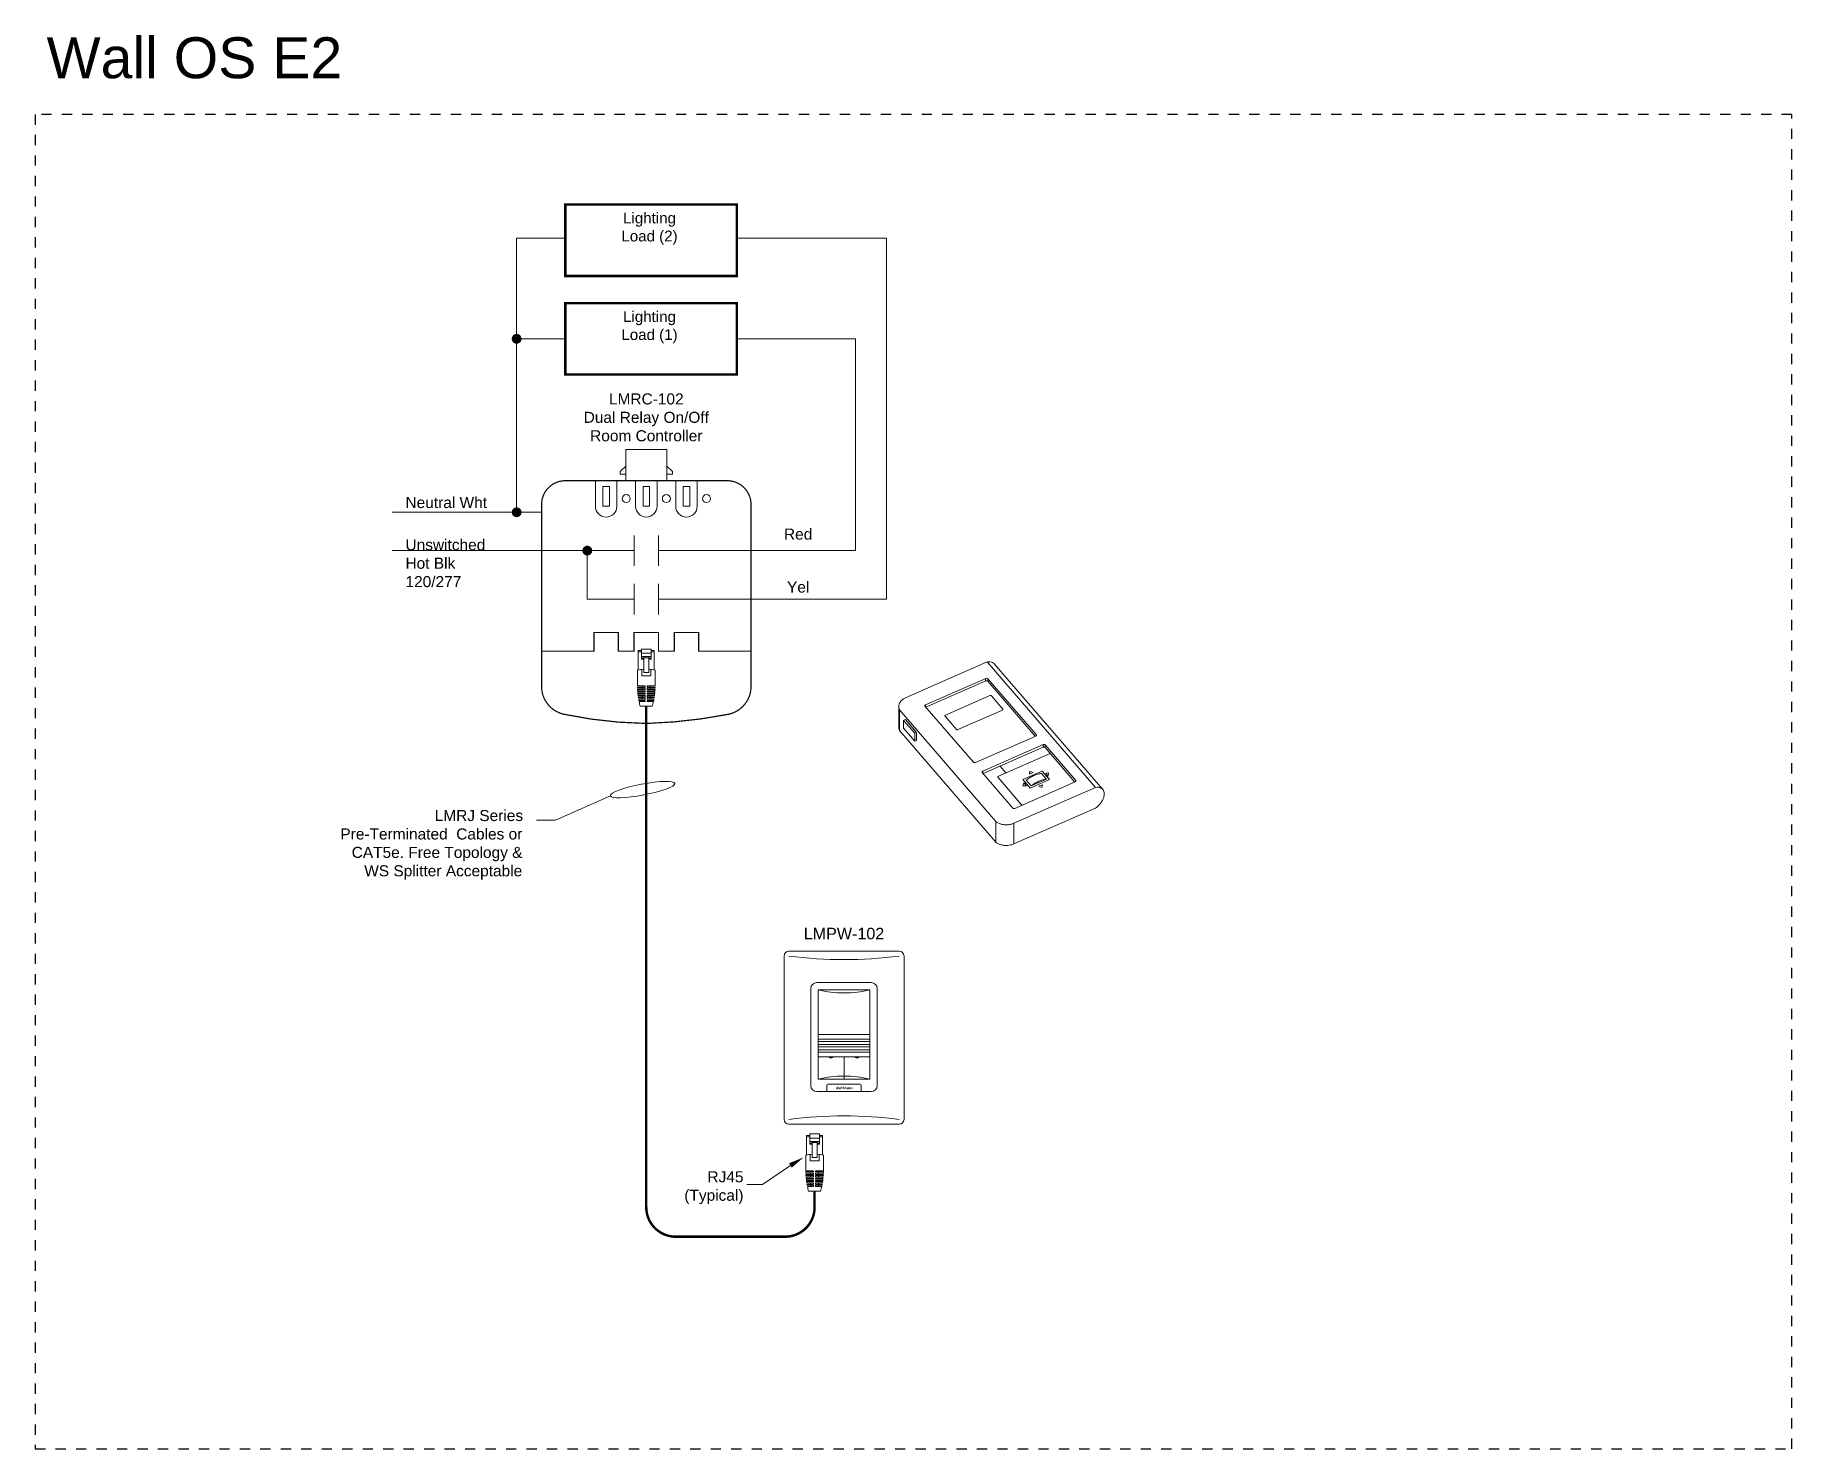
# Model space of a CAD drawing. Header units: inches. Extents: x -60 to 2005, y -577 to 104.
# Drawn here: x 98.63 to 141.53, y -37.15 to -2.62 of the extents above; entities that cross this region are included whole.
import ezdxf

# ---------------------------------------------------------------- set-up
doc = ezdxf.new("R2010")
doc.units = ezdxf.units.IN
doc.header["$MEASUREMENT"] = 0
doc.linetypes.add('Demo', pattern=[0.5, 0.25, -0.25])
doc.linetypes.add('HIDDEN2', pattern=[0.1875, 0.125, -0.0625])
doc.layers.get('0').update_dxf_attribs({"lineweight": 5})
doc.layers.add('PS Borders', color=40, linetype='Demo', lineweight=5, plot=False)
for name, color, linetype, lineweight in [('WS', 3, 'Continuous', 5), ('WS_DETAIL', 7, 'Continuous', 5), ('WS_LineVoltage', 1, 'Continuous', 5)]:
    doc.layers.add(name, color=color, linetype=linetype, lineweight=lineweight)
doc.styles.add('ARIAL', font='arial.ttf')

msp = doc.modelspace()

# ---------------------------------------------------------------- texts
at = {"lineweight": -3, "insert": (98.909, -2.67), "char_height": 1, "attachment_point": 1, "style": 'ARIAL'}
msp.add_mtext_dynamic_manual_height_columns('Wall OS E2', width=21.74617, gutter_width=1, heights=[0], dxfattribs=at)
at = {"linetype": 'HIDDEN2', "char_height": 0.26382, "width": 1.48242, "attachment_point": 2, "style": 'ARIAL'}
for s, insert in [('Lighting Load (2)', (113.632, -6.953)), ('Lighting Load (1)', (113.632, -9.361))]:
    msp.add_mtext(s, dxfattribs=dict(at, insert=insert))
at = {"insert": (113.554, -11.369), "char_height": 0.26989, "width": 5.65768, "attachment_point": 2, "style": 'ARIAL'}
msp.add_mtext('LMRC-102 \\PDual Relay On/Off \\PRoom Controller', dxfattribs=at)
at = {"linetype": 'Continuous', "char_height": 0.27, "attachment_point": 4, "style": 'ARIAL'}
for s, insert, width in [('Neutral Wht', (107.673, -14.037), 4.47708), ('Unswitched\\PHot Blk\\P120/277', (107.673, -15.519), 6.93133), ('Red', (116.916, -14.808), 6.16099), ('Yel', (116.991, -16.101), 6.16099), ('\\pi2.5495;LMRJ Series \\P\\pi0.24607;Pre-Terminated  Cables or \\P\\pi0.52178;CAT5e. Free Topology & \\P\\pi0.82916;WS Splitter Acceptable', (105.837, -22.397), 4.66626)]:
    msp.add_mtext(s, dxfattribs=dict(at, insert=insert, width=width))

# ---------------------------------------------------------------- blocks, each defined once
blk = doc.blocks.new('A$C756910A1')
at = {"layer": 'WS_DETAIL'}
for p, q in [((0.15, 6.6), (0.15, 10.17)), ((0.15, 10.17), (0.73, 10.17)), ((0.73, 9.92), (0.15, 9.92)), ((0.73, 10.43), (0.73, 8.56)), ((0.73, 10.43), (2.51, 10.43)), ((2.51, 9.66), (0.73, 9.66)), ((2.51, 10.43), (2.51, 8.56)), ((3.08, 10.17), (2.51, 10.17)), ((3.08, 9.92), (2.51, 9.92)), ((3.08, 6.6), (3.08, 10.17)), ((0, 6.56), (0, 3.73)), ((2.51, 9.06), (0.73, 9.06)), ((0.73, 8.74), (1.17, 8.74)), ((0.73, 8.56), (1.17, 8.56)), ((0.81, 6.7), (0.81, 5.55)), ((1.17, 6.17), (1.17, 9.06)), ((1.17, 8.85), (2.06, 8.85)), ((2.06, 6.17), (2.06, 9.06)), ((2.06, 8.74), (2.51, 8.74)), ((2.51, 8.56), (2.06, 8.56)), ((2.42, 6.7), (2.42, 5.55)), ((3.23, 6.56), (3.23, 3.73)), ((0, 3.73), (1.43, 3.73)), ((0, 3.51), (1.43, 3.51)), ((0.01, 3.29), (1.43, 3.29)), ((0.81, 5.55), (2.42, 5.55)), ((0.89, 3.73), (0.89, 3.51)), ((0.89, 3.29), (0.89, 3.06)), ((1.17, 6.17), (2.06, 6.17)), ((1.43, 3.51), (1.43, 3.73)), ((1.43, 3.06), (1.43, 3.29)), ((1.8, 3.73), (3.23, 3.73)), ((1.8, 3.51), (1.8, 3.73)), ((1.8, 3.51), (3.23, 3.51)), ((1.8, 3.29), (3.23, 3.29)), ((1.8, 3.06), (1.8, 3.29)), ((2.34, 3.73), (2.34, 3.51)), ((2.34, 3.29), (2.34, 3.06)), ((0.02, 3.06), (1.43, 3.06)), ((0.03, 2.84), (1.43, 2.84)), ((0.05, 2.62), (1.43, 2.62)), ((0.07, 2.4), (1.43, 2.4)), ((0.09, 2.18), (1.43, 2.18)), ((0.12, 1.96), (1.43, 1.96)), ((0.15, 1.74), (1.43, 1.74)), ((0.18, 1.52), (1.43, 1.52)), ((0.22, 1.3), (1.43, 1.3)), ((0.26, 1.08), (1.43, 1.08)), ((0.31, 0.86), (1.43, 0.86)), ((0.89, 2.84), (0.89, 2.62)), ((0.89, 2.4), (0.89, 2.18)), ((0.89, 1.96), (0.89, 1.74)), ((0.89, 1.52), (0.89, 1.3)), ((0.89, 1.08), (0.89, 0.86)), ((1.43, 2.62), (1.43, 2.84)), ((1.43, 2.18), (1.43, 2.4)), ((1.43, 1.74), (1.43, 1.96)), ((1.43, 1.3), (1.43, 1.52)), ((1.43, 0.86), (1.43, 1.08)), ((1.8, 3.06), (3.22, 3.06)), ((1.8, 2.84), (3.2, 2.84)), ((1.8, 2.62), (1.8, 2.84)), ((1.8, 2.62), (3.19, 2.62)), ((1.8, 2.4), (3.17, 2.4)), ((1.8, 2.18), (1.8, 2.4)), ((1.8, 2.18), (3.14, 2.18)), ((1.8, 1.96), (3.12, 1.96)), ((1.8, 1.74), (1.8, 1.96)), ((1.8, 1.74), (3.09, 1.74)), ((1.8, 1.52), (3.05, 1.52)), ((1.8, 1.3), (1.8, 1.52)), ((1.8, 1.3), (3.01, 1.3)), ((1.8, 1.08), (2.97, 1.08)), ((1.8, 0.86), (1.8, 1.08)), ((1.8, 0.86), (2.92, 0.86)), ((2.34, 2.84), (2.34, 2.62)), ((2.34, 2.4), (2.34, 2.18)), ((2.34, 1.96), (2.34, 1.74)), ((2.34, 1.52), (2.34, 1.3)), ((2.34, 1.08), (2.34, 0.86)), ((2.69, 0), (0.52, 0))]:
    blk.add_line(p, q, dxfattribs=at)
for centre, radius, start, end in [((1.62, -0.58), 7.33, 93.502, 102.7411), ((1.62, -0.58), 7.33, 77.2589, 86.498), ((13.49, 3.73), 13.49, 180.937, 181.8742), ((-10.25, 3.73), 13.49, 358.1258, 359.063), ((13.49, 3.73), 13.49, 182.8119, 183.7504), ((13.49, 3.73), 13.49, 184.6899, 185.6307), ((13.49, 3.73), 13.49, 186.573, 187.5171), ((13.49, 3.73), 13.49, 188.4632, 189.4117), ((13.49, 3.73), 13.49, 190.3627, 191.3167), ((13.49, 3.73), 13.49, 192.2739, 196.0379), ((-10.25, 3.73), 13.49, 343.9621, 347.7261), ((-10.25, 3.73), 13.49, 348.6833, 349.6373), ((-10.25, 3.73), 13.49, 350.5883, 351.5368), ((-10.25, 3.73), 13.49, 352.4829, 353.427), ((-10.25, 3.73), 13.49, 354.3693, 355.3101), ((-10.25, 3.73), 13.49, 356.2496, 357.1881)]:
    blk.add_arc(centre, radius, start, end, dxfattribs=at)
blk = doc.blocks.new('RJ45')
at = {"layer": 'WS_DETAIL', "xscale": 1.117448685388325, "yscale": 1.117448685388325, "zscale": 1.117448685388325}
blk.add_blockref('A$C756910A1', (59.47, 150.68), dxfattribs=at)
blk = doc.blocks.new('A$C28216DC1')
at = {"layer": 'WS_DETAIL'}
blk.add_lwpolyline([(22.84, 8.11), (17.13, 4.27), (13.98, 4.27)], dxfattribs=at)
blk.add_solid([(23.11, 7.67), (22.56, 8.56), (25.52, 9.76)], dxfattribs=at)
at = {"layer": 'WS_DETAIL', "linetype": 'Continuous', "insert": (13.29, 3.59), "char_height": 2.25, "width": 37.309, "attachment_point": 6, "style": 'ARIAL'}
blk.add_mtext('\\pi29.81;RJ45\\P\\pi22.42;(Typical)', dxfattribs=at)
blk = doc.blocks.new('LMCT-100_i')
at = {"extrusion": (0, 0.700492, 0.71366)}
for p, q in [((-24.44, 12.57), (-4.49, 21.34)), ((-19.6, 10.84), (-4.88, 17.31)), ((-4.89, 17.31), (-4.89, 16.68)), ((21.96, -9.31), (-4.49, 21.34)), ((-4.39, 17.23), (7.47, 3.58)), ((-4.39, 17.22), (-4.39, 16.6)), ((-2.72, 20.82), (23.73, -9.83)), ((-4.88, 16.69), (-19.52, 10.26)), ((-14.71, 8.31), (-3.84, 13.09)), ((7.2, 3.17), (-4.39, 16.6)), ((-3.47, 13.03), (-0.73, 9.81)), ((-26.13, 10.41), (-26.13, 5.37)), ((-25.93, 9.59), (-25.93, 4.54)), ((-25.92, 9.59), (-2.4, -17.69)), ((-7.85, -3.15), (-19.72, 10.49)), ((-19.6, 10.84), (-19.6, 10.35)), ((-0.8, 9.56), (-11.67, 4.79)), ((-24.48, 7.23), (-24.92, 7.04)), ((-24.92, 7.04), (-22.2, 3.89)), ((-24.92, 7.04), (-24.92, 5.11)), ((-22.2, 1.96), (-24.92, 5.11)), ((-12.03, 4.85), (-14.8, 8.05)), ((-22.2, 3.89), (-21.76, 4.08)), ((-22.2, 1.96), (-22.2, 3.89)), ((-21.76, 2.15), (-22.2, 1.96)), ((-21.76, 2.15), (-21.76, 4.08)), ((7.36, 3.23), (-7.36, -3.23)), ((-5.6, -5.33), (9.12, 1.14)), ((9.12, 0.51), (-5.52, -5.91)), ((7.47, 3.58), (7.47, 3.31)), ((9.12, 1.14), (9.12, 0.51)), ((9.61, 1.05), (17.1, -7.63)), ((9.61, 1.05), (9.61, 0.43)), ((16.9, -8.02), (9.61, 0.43)), ((-1.72, -6.58), (10.88, -1.04)), ((0.07, -5.79), (-1.38, -4.1)), ((1.77, -14.36), (-5.72, -5.68)), ((-5.6, -5.33), (-5.6, -5.82)), ((3.96, -13.7), (-1.84, -6.93)), ((16.98, -7.98), (2.27, -14.44)), ((4.2, -7.4), (8.9, -5.34)), ((6, -9.49), (4.2, -7.4)), ((5.05, -8.96), (4.42, -8.23)), ((6.24, -8.97), (5.04, -7.57)), ((6, -9.49), (10.7, -7.42)), ((6.24, -8.97), (9.96, -7.33)), ((8.76, -5.94), (9.96, -7.33)), ((10.7, -7.42), (8.9, -5.34)), ((17.1, -7.63), (17.1, -7.9)), ((21.96, -9.31), (2, -18.08)), ((2, -23.12), (21.96, -14.36)), ((-2.4, -22.73), (-2.4, -17.69)), ((2, -18.08), (2, -23.12))]:
    blk.add_line(p, q, dxfattribs=at)
for p, q in [((4.42, -8.23), (4.2, -8.91)), ((5.83, -6.07), (5.93, -5.37)), ((6.71, -5.7), (5.93, -5.37)), ((9.78, -5.85), (10.48, -5.73)), ((10.4, -6.57), (10.48, -5.73)), ((5.05, -8.96), (4.2, -8.91)), ((8.87, -9.36), (8.09, -9.03)), ((8.87, -9.36), (8.97, -8.66))]:
    blk.add_line(p, q)
at = {"extrusion": (-0.310472, -0.62793, 0.71366)}
for p, q in [((6.71, -5.7), (5.83, -6.07)), ((8.97, -8.66), (8.09, -9.03))]:
    blk.add_line(p, q, dxfattribs=at)
at = {"extrusion": (-0.692921, 0.102711, 0.71366)}
blk.add_line((10.4, -6.57), (9.78, -5.85), dxfattribs=at)
for centre in [(-4.71, 16.87), (-4.71, 16.25)]:
    blk.add_arc(centre, 0.477, 48.6015, 112.129)
for points, knots in [([(-4.49, 21.34), (-4.24, 21.37), (-3.76, 21.38), (-3.16, 21.21), (-2.85, 20.98), (-2.72, 20.83), (-2.72, 20.82)], [0, 0, 0, 0, 0.1, 0.2, 0.3, 0.3044799, 0.3044799, 0.3044799, 0.3044799]), ([(-25.93, 4.54), (-26.02, 4.72), (-26.11, 5), (-26.13, 5.28), (-26.13, 5.37)], [0, 0, 0, 0, 0.1666667, 0.2459578, 0.2459578, 0.2459578, 0.2459578])]:
    blk.add_open_spline(points, degree=3, knots=knots)
for points in [[(-3.84, 13.09), (-3.82, 13.1), (-3.78, 13.11), (-3.71, 13.12), (-3.64, 13.11), (-3.57, 13.1), (-3.52, 13.07), (-3.49, 13.04), (-3.47, 13.03)], [(-24.44, 12.57), (-24.67, 12.47), (-25.09, 12.23), (-25.6, 11.79), (-25.95, 11.27), (-26.13, 10.71), (-26.14, 10.14), (-26.02, 9.77), (-25.93, 9.59)], [(-19.72, 10.49), (-19.73, 10.51), (-19.76, 10.55), (-19.77, 10.62), (-19.77, 10.69), (-19.73, 10.75), (-19.68, 10.8), (-19.63, 10.83), (-19.6, 10.84)], [(-0.73, 9.81), (-0.72, 9.8), (-0.7, 9.77), (-0.69, 9.72), (-0.69, 9.67), (-0.72, 9.62), (-0.76, 9.58), (-0.8, 9.56), (-0.82, 9.55)], [(-14.8, 8.05), (-14.81, 8.07), (-14.83, 8.1), (-14.84, 8.15), (-14.83, 8.2), (-14.81, 8.24), (-14.77, 8.28), (-14.73, 8.3), (-14.71, 8.31)], [(-11.67, 4.79), (-11.69, 4.78), (-11.73, 4.76), (-11.8, 4.75), (-11.87, 4.76), (-11.93, 4.78), (-11.99, 4.81), (-12.02, 4.83), (-12.03, 4.85)], [(7.47, 3.58), (7.49, 3.56), (7.51, 3.52), (7.53, 3.46), (7.52, 3.39), (7.48, 3.32), (7.43, 3.27), (7.38, 3.24), (7.35, 3.23)], [(9.12, 1.14), (9.14, 1.15), (9.2, 1.17), (9.3, 1.18), (9.39, 1.17), (9.48, 1.15), (9.56, 1.11), (9.6, 1.07), (9.61, 1.05)], [(9.61, 0.43), (9.6, 0.45), (9.56, 0.48), (9.48, 0.52), (9.39, 0.55), (9.3, 0.56), (9.2, 0.54), (9.14, 0.53), (9.12, 0.51)], [(-7.36, -3.23), (-7.38, -3.24), (-7.44, -3.26), (-7.54, -3.27), (-7.63, -3.27), (-7.72, -3.24), (-7.8, -3.2), (-7.84, -3.17), (-7.85, -3.15)], [(-5.72, -5.68), (-5.73, -5.66), (-5.76, -5.62), (-5.77, -5.56), (-5.76, -5.49), (-5.73, -5.42), (-5.67, -5.37), (-5.62, -5.34), (-5.6, -5.33)], [(-1.84, -6.93), (-1.85, -6.91), (-1.88, -6.87), (-1.89, -6.8), (-1.88, -6.74), (-1.85, -6.67), (-1.8, -6.62), (-1.75, -6.59), (-1.72, -6.58)], [(5.04, -7.57), (5.33, -7.34), (5.94, -6.91), (6.9, -6.4), (7.85, -6.06), (8.47, -5.96), (8.76, -5.94)], [(9.96, -7.33), (9.67, -7.35), (9.06, -7.46), (8.1, -7.8), (7.14, -8.3), (6.53, -8.73), (6.24, -8.97)], [(17.1, -7.63), (17.12, -7.65), (17.14, -7.69), (17.16, -7.75), (17.15, -7.82), (17.11, -7.88), (17.06, -7.94), (17.01, -7.97), (16.98, -7.98)], [(21.96, -14.36), (22.21, -14.17), (22.68, -13.76), (23.28, -13.06), (23.74, -12.32), (24.02, -11.58), (24.12, -10.88), (24.02, -10.27), (23.74, -9.78), (23.28, -9.44), (22.68, -9.27), (22.21, -9.28), (21.96, -9.31)], [(2.27, -14.44), (2.24, -14.46), (2.18, -14.48), (2.09, -14.49), (1.99, -14.48), (1.9, -14.45), (1.83, -14.42), (1.79, -14.38), (1.77, -14.36)], [(-2.4, -17.69), (-2.22, -17.83), (-1.8, -18.07), (-1.08, -18.32), (-0.3, -18.46), (0.5, -18.47), (1.29, -18.34), (1.78, -18.18), (2, -18.08)], [(2, -23.12), (1.78, -23.22), (1.29, -23.39), (0.5, -23.51), (-0.3, -23.5), (-1.08, -23.37), (-1.8, -23.11), (-2.22, -22.87), (-2.4, -22.73)]]:
    blk.add_open_spline(points, degree=3)
at = {"layer": 'WS_DETAIL', "extrusion": (0, 0.700492, 0.71366)}
blk.add_line((-25.93, 4.54), (-2.4, -22.73), dxfattribs=at)
at = {"layer": 'WS_DETAIL'}
blk.add_line((-24.48, 7.23), (-21.76, 4.08), dxfattribs=at)
blk = doc.blocks.new('WallPlate1Gang')
for p, q in [((-11.72, 0.96), (-11.72, 32.87)), ((-10.76, 33.83), (10.76, 33.83)), ((11.72, 32.87), (11.72, 0.96)), ((-5.31, 27.69), (5.31, 27.69)), ((-6.49, 26.51), (-6.49, 7.57)), ((6.49, 26.51), (6.49, 7.57)), ((5.31, 6.39), (-5.31, 6.39)), ((-10.76, 0), (10.76, 0))]:
    blk.add_line(p, q)
for centre, radius, start, end in [((-10.76, 32.87), 0.96, 90, 180), ((0, 117.5), 85.31, 262.7571, 277.2429), ((10.76, 32.87), 0.96, 0, 90), ((-5.31, 26.51), 1.18, 90, 180), ((5.31, 26.51), 1.18, 0, 90), ((-5.31, 7.57), 1.18, 180, 270), ((5.31, 7.57), 1.18, 270, 0), ((-10.76, 0.96), 0.96, 180, 270), ((0, -83.67), 85.31, 82.7571, 97.2429), ((10.76, 0.96), 0.96, 270, 0)]:
    blk.add_arc(centre, radius, start, end)
blk = doc.blocks.new('*U137')
blk.add_blockref('WallPlate1Gang', (0, -0.01))
blk = doc.blocks.new('*U255')
h = blk.add_hatch(color=256)
edge = h.paths.add_edge_path()
edge.add_spline(control_points=[(-1.17, 0.72), (-1.17, 0.67), (-1.18, 0.61), (-1.19, 0.54), (-1.19, 0.54), (-1.19, 0.54), (-1.19, 0.54), (-1.18, 0.56), (-1.18, 0.57), (-1.18, 0.58), (-1.16, 0.62), (-1.15, 0.66), (-1.14, 0.7), (-1.14, 0.7), (-1.05, 0.97), (-1.05, 0.97), (-1.05, 0.97), (-0.95, 0.97), (-0.95, 0.97), (-0.95, 0.97), (-1.14, 0.48), (-1.14, 0.48), (-1.14, 0.48), (-1.25, 0.48), (-1.25, 0.48), (-1.25, 0.48), (-1.25, 0.67), (-1.25, 0.67), (-1.25, 0.72), (-1.24, 0.78), (-1.23, 0.83), (-1.23, 0.83), (-1.24, 0.83), (-1.24, 0.83), (-1.25, 0.78), (-1.27, 0.72), (-1.29, 0.67), (-1.29, 0.67), (-1.36, 0.48), (-1.36, 0.48), (-1.36, 0.48), (-1.47, 0.48), (-1.47, 0.48), (-1.47, 0.48), (-1.46, 0.97), (-1.46, 0.97), (-1.46, 0.97), (-1.36, 0.97), (-1.36, 0.97), (-1.36, 0.97), (-1.38, 0.7), (-1.38, 0.7), (-1.38, 0.66), (-1.39, 0.62), (-1.39, 0.58), (-1.39, 0.57), (-1.39, 0.56), (-1.4, 0.54), (-1.4, 0.54), (-1.4, 0.54), (-1.4, 0.54), (-1.38, 0.61), (-1.36, 0.67), (-1.34, 0.72), (-1.34, 0.72), (-1.24, 0.97), (-1.24, 0.97), (-1.24, 0.97), (-1.17, 0.97), (-1.17, 0.97), (-1.17, 0.97), (-1.17, 0.72), (-1.17, 0.72)], knot_values=[0, 0, 0, 0, 1, 1, 1, 2, 2, 2, 3, 3, 3, 4, 4, 4, 5, 5, 5, 6, 6, 6, 7, 7, 7, 8, 8, 8, 9, 9, 9, 10, 10, 10, 11, 11, 11, 12, 12, 12, 13, 13, 13, 14, 14, 14, 15, 15, 15, 16, 16, 16, 17, 17, 17, 18, 18, 18, 19, 19, 19, 20, 20, 20, 21, 21, 21, 22, 22, 22, 23, 23, 23, 24, 24, 24, 24], degree=3, periodic=0)
h = blk.add_hatch(color=256)
edge = h.paths.add_edge_path()
edge.add_spline(control_points=[(-0.77, 0.48), (-0.77, 0.5), (-0.77, 0.52), (-0.76, 0.53), (-0.76, 0.53), (-0.72, 0.75), (-0.72, 0.75), (-0.71, 0.8), (-0.7, 0.85), (-0.82, 0.85), (-0.92, 0.85), (-0.95, 0.81), (-0.97, 0.74), (-0.97, 0.74), (-0.89, 0.74), (-0.89, 0.74), (-0.88, 0.77), (-0.87, 0.79), (-0.83, 0.79), (-0.81, 0.79), (-0.8, 0.79), (-0.8, 0.77), (-0.8, 0.74), (-0.81, 0.73), (-0.85, 0.71), (-0.92, 0.68), (-0.99, 0.67), (-1, 0.58), (-1.02, 0.51), (-1, 0.47), (-0.93, 0.47), (-0.9, 0.47), (-0.87, 0.49), (-0.85, 0.52), (-0.85, 0.52), (-0.84, 0.52), (-0.84, 0.52), (-0.85, 0.51), (-0.85, 0.49), (-0.85, 0.48), (-0.85, 0.48), (-0.77, 0.48), (-0.77, 0.48)], knot_values=[0, 0, 0, 0, 1, 1, 1, 2, 2, 2, 3, 3, 3, 4, 4, 4, 5, 5, 5, 6, 6, 6, 7, 7, 7, 8, 8, 8, 9, 9, 9, 10, 10, 10, 11, 11, 11, 12, 12, 12, 13, 13, 13, 14, 14, 14, 14], degree=3, periodic=0)
edge = h.paths.add_edge_path()
edge.add_spline(control_points=[(-0.83, 0.63), (-0.84, 0.6), (-0.84, 0.54), (-0.89, 0.54), (-0.92, 0.54), (-0.93, 0.56), (-0.92, 0.58), (-0.92, 0.6), (-0.91, 0.62), (-0.9, 0.63), (-0.87, 0.65), (-0.84, 0.66), (-0.82, 0.67), (-0.82, 0.67), (-0.83, 0.63), (-0.83, 0.63)], knot_values=[0, 0, 0, 0, 1, 1, 1, 2, 2, 2, 3, 3, 3, 4, 4, 4, 5, 5, 5, 5], degree=3, periodic=0)
h = blk.add_hatch(color=256)
edge = h.paths.add_edge_path()
edge.add_spline(control_points=[(-0.57, 0.48), (-0.62, 0.48), (-0.69, 0.47), (-0.68, 0.54), (-0.68, 0.54), (-0.63, 0.78), (-0.63, 0.78), (-0.63, 0.78), (-0.66, 0.78), (-0.66, 0.78), (-0.66, 0.78), (-0.65, 0.85), (-0.65, 0.85), (-0.65, 0.85), (-0.61, 0.85), (-0.61, 0.85), (-0.61, 0.85), (-0.59, 0.94), (-0.59, 0.94), (-0.59, 0.94), (-0.51, 0.94), (-0.51, 0.94), (-0.51, 0.94), (-0.53, 0.85), (-0.53, 0.85), (-0.53, 0.85), (-0.5, 0.85), (-0.5, 0.85), (-0.5, 0.85), (-0.51, 0.78), (-0.51, 0.78), (-0.51, 0.78), (-0.54, 0.78), (-0.54, 0.78), (-0.54, 0.78), (-0.59, 0.56), (-0.59, 0.56), (-0.59, 0.54), (-0.57, 0.55), (-0.56, 0.55), (-0.56, 0.55), (-0.57, 0.48), (-0.57, 0.48)], knot_values=[0, 0, 0, 0, 1, 1, 1, 2, 2, 2, 3, 3, 3, 4, 4, 4, 5, 5, 5, 6, 6, 6, 7, 7, 7, 8, 8, 8, 9, 9, 9, 10, 10, 10, 11, 11, 11, 12, 12, 12, 13, 13, 13, 14, 14, 14, 14], degree=3, periodic=0)
h = blk.add_hatch(color=256)
edge = h.paths.add_edge_path()
edge.add_spline(control_points=[(-0.4, 0.48), (-0.45, 0.48), (-0.52, 0.47), (-0.5, 0.54), (-0.5, 0.54), (-0.45, 0.78), (-0.45, 0.78), (-0.45, 0.78), (-0.49, 0.78), (-0.49, 0.78), (-0.49, 0.78), (-0.47, 0.85), (-0.47, 0.85), (-0.47, 0.85), (-0.44, 0.85), (-0.44, 0.85), (-0.44, 0.85), (-0.42, 0.94), (-0.42, 0.94), (-0.42, 0.94), (-0.33, 0.94), (-0.33, 0.94), (-0.33, 0.94), (-0.36, 0.85), (-0.36, 0.85), (-0.36, 0.85), (-0.32, 0.85), (-0.32, 0.85), (-0.32, 0.85), (-0.33, 0.78), (-0.33, 0.78), (-0.33, 0.78), (-0.37, 0.78), (-0.37, 0.78), (-0.37, 0.78), (-0.42, 0.56), (-0.42, 0.56), (-0.42, 0.54), (-0.39, 0.55), (-0.38, 0.55), (-0.38, 0.55), (-0.4, 0.48), (-0.4, 0.48)], knot_values=[0, 0, 0, 0, 1, 1, 1, 2, 2, 2, 3, 3, 3, 4, 4, 4, 5, 5, 5, 6, 6, 6, 7, 7, 7, 8, 8, 8, 9, 9, 9, 10, 10, 10, 11, 11, 11, 12, 12, 12, 13, 13, 13, 14, 14, 14, 14], degree=3, periodic=0)
h = blk.add_hatch(color=256)
edge = h.paths.add_edge_path()
edge.add_spline(control_points=[(0, 0.82), (0.01, 0.86), (0.02, 0.9), (-0.03, 0.9), (-0.06, 0.9), (-0.08, 0.89), (-0.09, 0.86), (-0.1, 0.82), (-0.08, 0.81), (-0.05, 0.79), (-0.03, 0.77), (0.02, 0.74), (0.04, 0.71), (0.06, 0.68), (0.07, 0.65), (0.06, 0.61), (0.04, 0.52), (-0.03, 0.47), (-0.12, 0.47), (-0.23, 0.47), (-0.25, 0.53), (-0.23, 0.62), (-0.23, 0.62), (-0.23, 0.65), (-0.23, 0.65), (-0.23, 0.65), (-0.14, 0.65), (-0.14, 0.65), (-0.14, 0.65), (-0.14, 0.63), (-0.14, 0.63), (-0.16, 0.58), (-0.15, 0.54), (-0.1, 0.54), (-0.07, 0.54), (-0.04, 0.56), (-0.04, 0.6), (-0.03, 0.63), (-0.04, 0.65), (-0.06, 0.66), (-0.1, 0.7), (-0.15, 0.73), (-0.18, 0.78), (-0.19, 0.8), (-0.19, 0.82), (-0.18, 0.85), (-0.17, 0.93), (-0.11, 0.98), (-0.02, 0.98), (0.13, 0.98), (0.1, 0.87), (0.09, 0.82), (0.09, 0.82), (0, 0.82), (0, 0.82)], knot_values=[0, 0, 0, 0, 1, 1, 1, 2, 2, 2, 3, 3, 3, 4, 4, 4, 5, 5, 5, 6, 6, 6, 7, 7, 7, 8, 8, 8, 9, 9, 9, 10, 10, 10, 11, 11, 11, 12, 12, 12, 13, 13, 13, 14, 14, 14, 15, 15, 15, 16, 16, 16, 17, 17, 17, 18, 18, 18, 18], degree=3, periodic=0)
h = blk.add_hatch(color=256)
edge = h.paths.add_edge_path(flags=16)
edge.add_spline(control_points=[(0.22, 0.48), (0.17, 0.48), (0.1, 0.47), (0.11, 0.54), (0.11, 0.54), (0.17, 0.78), (0.17, 0.78), (0.17, 0.78), (0.13, 0.78), (0.13, 0.78), (0.13, 0.78), (0.14, 0.85), (0.14, 0.85), (0.14, 0.85), (0.18, 0.85), (0.18, 0.85), (0.18, 0.85), (0.2, 0.94), (0.2, 0.94), (0.2, 0.94), (0.28, 0.94), (0.28, 0.94), (0.28, 0.94), (0.26, 0.85), (0.26, 0.85), (0.26, 0.85), (0.3, 0.85), (0.3, 0.85), (0.3, 0.85), (0.28, 0.78), (0.28, 0.78), (0.28, 0.78), (0.25, 0.78), (0.25, 0.78), (0.25, 0.78), (0.2, 0.56), (0.2, 0.56), (0.2, 0.54), (0.22, 0.55), (0.23, 0.55), (0.23, 0.55), (0.22, 0.48), (0.22, 0.48)], knot_values=[0, 0, 0, 0, 1, 1, 1, 2, 2, 2, 3, 3, 3, 4, 4, 4, 5, 5, 5, 6, 6, 6, 7, 7, 7, 8, 8, 8, 9, 9, 9, 10, 10, 10, 11, 11, 11, 12, 12, 12, 13, 13, 13, 14, 14, 14, 14], degree=3, periodic=0)
h = blk.add_hatch(color=256)
edge = h.paths.add_edge_path(flags=16)
edge.add_spline(control_points=[(0.39, 0.47), (0.5, 0.47), (0.53, 0.53), (0.56, 0.65), (0.58, 0.78), (0.6, 0.85), (0.47, 0.85), (0.35, 0.85), (0.33, 0.78), (0.3, 0.65), (0.28, 0.53), (0.28, 0.47), (0.39, 0.47)], knot_values=[0, 0, 0, 0, 1, 1, 1, 2, 2, 2, 3, 3, 3, 4, 4, 4, 4], degree=3, periodic=0)
edge = h.paths.add_edge_path(flags=16)
edge.add_spline(control_points=[(0.4, 0.72), (0.41, 0.76), (0.42, 0.79), (0.46, 0.79), (0.5, 0.79), (0.49, 0.76), (0.49, 0.72), (0.49, 0.72), (0.46, 0.6), (0.46, 0.6), (0.45, 0.56), (0.44, 0.54), (0.41, 0.54), (0.37, 0.54), (0.37, 0.56), (0.38, 0.6), (0.38, 0.6), (0.4, 0.72), (0.4, 0.72)], knot_values=[0, 0, 0, 0, 1, 1, 1, 2, 2, 2, 3, 3, 3, 4, 4, 4, 5, 5, 5, 6, 6, 6, 6], degree=3, periodic=0)
h = blk.add_hatch(color=256)
edge = h.paths.add_edge_path(flags=16)
edge.add_spline(control_points=[(0.75, 0.85), (0.75, 0.85), (0.66, 0.85), (0.66, 0.85), (0.66, 0.85), (0.56, 0.36), (0.56, 0.36), (0.56, 0.36), (0.64, 0.36), (0.64, 0.36), (0.64, 0.36), (0.67, 0.52), (0.67, 0.52), (0.67, 0.52), (0.68, 0.52), (0.68, 0.52), (0.69, 0.48), (0.71, 0.48), (0.74, 0.47), (0.81, 0.47), (0.84, 0.54), (0.85, 0.59), (0.85, 0.59), (0.88, 0.73), (0.88, 0.73), (0.9, 0.82), (0.88, 0.85), (0.82, 0.85), (0.79, 0.86), (0.76, 0.84), (0.74, 0.81), (0.74, 0.81), (0.74, 0.81), (0.74, 0.81), (0.74, 0.81), (0.75, 0.85), (0.75, 0.85)], knot_values=[0, 0, 0, 0, 1, 1, 1, 2, 2, 2, 3, 3, 3, 4, 4, 4, 5, 5, 5, 6, 6, 6, 7, 7, 7, 8, 8, 8, 9, 9, 9, 10, 10, 10, 11, 11, 11, 12, 12, 12, 12], degree=3, periodic=0)
edge = h.paths.add_edge_path(flags=16)
edge.add_spline(control_points=[(0.72, 0.71), (0.72, 0.74), (0.74, 0.79), (0.78, 0.79), (0.81, 0.79), (0.8, 0.76), (0.8, 0.72), (0.8, 0.72), (0.77, 0.6), (0.77, 0.6), (0.76, 0.57), (0.75, 0.54), (0.72, 0.54), (0.7, 0.54), (0.69, 0.56), (0.7, 0.6), (0.7, 0.6), (0.72, 0.71), (0.72, 0.71)], knot_values=[0, 0, 0, 0, 1, 1, 1, 2, 2, 2, 3, 3, 3, 4, 4, 4, 5, 5, 5, 6, 6, 6, 6], degree=3, periodic=0)
h = blk.add_hatch(color=256)
edge = h.paths.add_edge_path(flags=16)
edge.add_spline(control_points=[(1.06, 0.85), (1.06, 0.85), (0.98, 0.85), (0.98, 0.85), (0.98, 0.85), (0.88, 0.36), (0.88, 0.36), (0.88, 0.36), (0.96, 0.36), (0.96, 0.36), (0.96, 0.36), (0.99, 0.52), (0.99, 0.52), (0.99, 0.52), (0.99, 0.52), (0.99, 0.52), (1.01, 0.48), (1.03, 0.48), (1.06, 0.47), (1.13, 0.47), (1.16, 0.54), (1.17, 0.59), (1.17, 0.59), (1.2, 0.73), (1.2, 0.73), (1.22, 0.82), (1.19, 0.85), (1.14, 0.85), (1.11, 0.86), (1.08, 0.84), (1.06, 0.81), (1.06, 0.81), (1.06, 0.81), (1.06, 0.81), (1.06, 0.81), (1.06, 0.85), (1.06, 0.85)], knot_values=[0, 0, 0, 0, 1, 1, 1, 2, 2, 2, 3, 3, 3, 4, 4, 4, 5, 5, 5, 6, 6, 6, 7, 7, 7, 8, 8, 8, 9, 9, 9, 10, 10, 10, 11, 11, 11, 12, 12, 12, 12], degree=3, periodic=0)
edge = h.paths.add_edge_path(flags=16)
edge.add_spline(control_points=[(1.04, 0.71), (1.04, 0.74), (1.05, 0.79), (1.09, 0.79), (1.13, 0.79), (1.12, 0.76), (1.12, 0.72), (1.12, 0.72), (1.09, 0.6), (1.09, 0.6), (1.08, 0.57), (1.07, 0.54), (1.04, 0.54), (1.01, 0.54), (1, 0.56), (1.01, 0.6), (1.01, 0.6), (1.04, 0.71), (1.04, 0.71)], knot_values=[0, 0, 0, 0, 1, 1, 1, 2, 2, 2, 3, 3, 3, 4, 4, 4, 5, 5, 5, 6, 6, 6, 6], degree=3, periodic=0)
h = blk.add_hatch(color=256)
edge = h.paths.add_edge_path(flags=16)
edge.add_spline(control_points=[(1.25, 0.63), (1.22, 0.52), (1.25, 0.47), (1.35, 0.47), (1.43, 0.47), (1.48, 0.53), (1.49, 0.61), (1.49, 0.61), (1.41, 0.61), (1.41, 0.61), (1.4, 0.56), (1.39, 0.54), (1.36, 0.54), (1.33, 0.54), (1.31, 0.55), (1.32, 0.59), (1.32, 0.59), (1.34, 0.65), (1.34, 0.65), (1.34, 0.65), (1.5, 0.65), (1.5, 0.65), (1.5, 0.65), (1.51, 0.7), (1.51, 0.7), (1.53, 0.79), (1.53, 0.85), (1.42, 0.85), (1.34, 0.85), (1.28, 0.81), (1.27, 0.72), (1.27, 0.72), (1.25, 0.63), (1.25, 0.63)], knot_values=[0, 0, 0, 0, 1, 1, 1, 2, 2, 2, 3, 3, 3, 4, 4, 4, 5, 5, 5, 6, 6, 6, 7, 7, 7, 8, 8, 8, 9, 9, 9, 10, 10, 10, 11, 11, 11, 11], degree=3, periodic=0)
edge = h.paths.add_edge_path()
edge.add_spline(control_points=[(1.35, 0.71), (1.35, 0.71), (1.35, 0.73), (1.35, 0.73), (1.36, 0.76), (1.36, 0.79), (1.41, 0.79), (1.44, 0.79), (1.45, 0.78), (1.44, 0.74), (1.44, 0.74), (1.43, 0.71), (1.43, 0.71), (1.43, 0.71), (1.35, 0.71), (1.35, 0.71)], knot_values=[0, 0, 0, 0, 1, 1, 1, 2, 2, 2, 3, 3, 3, 4, 4, 4, 5, 5, 5, 5], degree=3, periodic=0)
h = blk.add_hatch(color=256)
edge = h.paths.add_edge_path()
edge.add_spline(control_points=[(1.68, 0.78), (1.68, 0.78), (1.68, 0.78), (1.68, 0.78), (1.7, 0.81), (1.71, 0.82), (1.73, 0.83), (1.76, 0.85), (1.77, 0.85), (1.78, 0.85), (1.78, 0.85), (1.76, 0.75), (1.76, 0.75), (1.72, 0.76), (1.68, 0.75), (1.67, 0.69), (1.67, 0.69), (1.62, 0.48), (1.62, 0.48), (1.62, 0.48), (1.54, 0.48), (1.54, 0.48), (1.54, 0.48), (1.62, 0.85), (1.62, 0.85), (1.62, 0.85), (1.7, 0.85), (1.7, 0.85), (1.7, 0.85), (1.68, 0.78), (1.68, 0.78)], knot_values=[0, 0, 0, 0, 1, 1, 1, 2, 2, 2, 3, 3, 3, 4, 4, 4, 5, 5, 5, 6, 6, 6, 7, 7, 7, 8, 8, 8, 9, 9, 9, 10, 10, 10, 10], degree=3, periodic=0)
for p, q in [((-5.32, 21.31), (5.32, 21.31)), ((-6.5, 20.13), (-6.5, 1.18)), ((-5.07, 2.44), (-5.07, 19.89)), ((-5.07, 19.89), (5.07, 19.89)), ((5.07, 19.89), (5.07, 2.44)), ((6.5, 20.13), (6.5, 1.18)), ((-5.07, 11.16), (5.07, 11.16)), ((-5.07, 10.28), (5.07, 10.28)), ((-5.07, 9.77), (5.07, 9.77)), ((-5.07, 9.24), (5.07, 9.24)), ((-5.07, 8.73), (5.07, 8.73)), ((-5.07, 8.2), (5.07, 8.2)), ((-5.07, 7.69), (5.07, 7.69)), ((-5.07, 6.8), (5.07, 6.8)), ((-2.87, 6.8), (-2.87, 6.7)), ((-2.2, 6.8), (-2.2, 6.7)), ((0, 6.8), (0, 2.44)), ((2.2, 6.8), (2.2, 6.7)), ((2.87, 6.8), (2.87, 6.7)), ((5.32, 0), (-5.32, 0)), ((5.07, 2.44), (-5.07, 2.44)), ((-3.38, 1.24), (-3.38, 0)), ((3.14, 1.48), (-3.14, 1.48)), ((3.38, 1.24), (3.38, 0))]:
    blk.add_line(p, q)
for centre, radius, start, end in [((-5.32, 20.13), 1.18, 90, 180), ((5.32, 20.13), 1.18, 0, 90), ((0, 41.25), 21.96, 256.6482, 283.3518), ((-2.54, 7.24), 0.639, 238.6629, 301.3371), ((2.54, 7.24), 0.639, 238.6629, 301.3371), ((-5.32, 1.18), 1.18, 180, 270), ((0, -18.92), 21.96, 76.6482, 103.3518), ((-3.14, 1.24), 0.239, 90, 180), ((3.14, 1.24), 0.239, 0, 90), ((5.32, 1.18), 1.18, 270, 0)]:
    blk.add_arc(centre, radius, start, end)
at = {"insert": (0, 32.02), "char_height": 2.25, "width": 18.0225, "attachment_point": 2, "style": 'ARIAL'}
blk.add_mtext('LMPW-102', dxfattribs=at)

# ---------------------------------------------------------------- linework, layer by layer
for p, q in [((113.05, -12.742), (113.05, -13.502)), ((114.057, -12.742), (113.05, -12.742)), ((114.057, -12.742), (114.057, -13.502)), ((113.05, -13.15), (112.917, -13.273)), ((112.917, -13.273), (112.917, -13.342)), ((114.057, -13.15), (114.191, -13.273)), ((114.191, -13.273), (114.191, -13.342)), ((112.311, -13.502), (112.311, -14.127)), ((112.835, -14.127), (112.835, -13.502)), ((112.917, -13.342), (113.05, -13.342)), ((113.292, -14.127), (113.292, -13.502)), ((113.816, -13.502), (113.816, -14.127)), ((114.191, -13.342), (114.057, -13.342)), ((114.273, -14.127), (114.273, -13.502)), ((114.796, -13.502), (114.796, -14.127)), ((113.256, -14.838), (113.256, -15.583)), ((113.257, -14.838), (113.257, -15.583)), ((113.85, -14.838), (113.85, -15.583)), ((113.851, -14.838), (113.851, -15.583)), ((113.256, -16.023), (113.256, -16.769)), ((113.257, -16.023), (113.257, -16.769)), ((113.85, -16.023), (113.85, -16.769)), ((113.851, -16.023), (113.851, -16.769)), ((111.339, -21.796), (110.873, -21.796))]:
    msp.add_line(p, q)
at = {"linetype": 'Continuous'}
msp.add_line((111.339, -21.796), (112.68, -21.197), dxfattribs=at)
at = {"linetype": 'Continuous', "const_width": 0.06}
for points in [[(111.576, -8.501), (115.764, -8.501), (115.764, -6.756), (111.576, -6.756)], [(115.764, -10.908), (115.764, -9.163), (111.576, -9.163), (111.576, -10.908)]]:
    msp.add_lwpolyline(points, close=True, dxfattribs=at)
at = {"linetype": 'Continuous', "const_width": 0.03}
msp.add_lwpolyline([(113.553, -19.432, -0.048346), (111.536, -19.206, -0.329956), (110.997, -18.574), (110.997, -14.081, -0.414214), (111.575, -13.502), (115.532, -13.502, -0.414214), (116.111, -14.081), (116.111, -14.983), (116.111, -16.728), (116.111, -18.574, -0.329956), (115.571, -19.206, -0.0415), (113.553, -19.432, -0.024292)], format="xyb", dxfattribs=at)
for points in [[(112.494, -14.127), (112.652, -14.127), (112.652, -13.644), (112.494, -13.644)], [(113.474, -14.127), (113.633, -14.127), (113.633, -13.644), (113.474, -13.644)], [(114.455, -14.127), (114.614, -14.127), (114.614, -13.644), (114.455, -13.644)]]:
    msp.add_lwpolyline(points, close=True)
at = {"const_width": 0.03}
msp.add_lwpolyline([(110.997, -17.666), (112.275, -17.666), (112.275, -17.21), (112.87, -17.21), (112.87, -17.666), (113.256, -17.666), (113.256, -17.21), (113.851, -17.21), (113.851, -17.666), (114.237, -17.666), (114.237, -17.21), (114.832, -17.21), (114.832, -17.666), (116.111, -17.666)], dxfattribs=at)
for centre in [(113.063, -13.939), (114.044, -13.939), (115.025, -13.939)]:
    msp.add_circle(centre, 0.0983)
for centre in [(112.573, -14.127), (113.554, -14.127), (114.535, -14.127)]:
    msp.add_arc(centre, 0.262, 180, 0)
at = {"extrusion": (0, 0, -1)}
msp.add_ellipse((113.465, -21.047), major_axis=(-0.785, -0.15), ratio=0.168693, dxfattribs=at)
at = {"layer": 'PS Borders', "lineweight": -3}
msp.add_lwpolyline([(98.628, -37.153), (141.53, -37.153), (141.53, -4.556), (98.628, -4.556)], close=True, dxfattribs=at)
at = {"layer": 'WS', "const_width": 0.06}
msp.add_lwpolyline([(117.664, -30.858), (117.664, -31.25, -0.414214), (116.944, -31.97), (114.273, -31.97, -0.414214), (113.553, -31.25), (113.553, -19.012)], format="xyb", dxfattribs=at)
at = {"layer": 'WS_LineVoltage'}
for p, q in [((111.576, -7.581), (110.388, -7.581)), ((110.388, -7.581), (110.388, -14.273)), ((119.416, -7.581), (115.764, -7.581)), ((111.576, -10.036), (110.388, -10.036)), ((118.662, -10.036), (115.764, -10.036))]:
    msp.add_line(p, q, dxfattribs=at)
for points in [[(119.416, -7.581), (119.416, -7.581), (119.416, -16.396), (113.851, -16.396)], [(118.662, -10.036), (118.662, -10.036), (118.662, -15.21), (113.851, -15.21)], [(110.997, -14.273), (107.351, -14.273)], [(113.257, -15.21), (107.351, -15.21)], [(113.257, -16.396), (112.113, -16.396), (112.113, -15.27)]]:
    msp.add_lwpolyline(points, dxfattribs=at)
at = {"layer": 'WS_LineVoltage', "const_width": 0.12}
for points in [[(110.328, -10.036, 1), (110.448, -10.036, 1)], [(110.328, -14.273, 1), (110.448, -14.273, 1)], [(112.053, -15.21, 1), (112.173, -15.21, 1)]]:
    msp.add_lwpolyline(points, format="xyb", close=True, dxfattribs=at)

# ---------------------------------------------------------------- block references
for name, p, xscale, yscale, zscale in [('RJ45', (106.2, -37.094), 0.12, 0.12, 0.12), ('LMCT-100_i', (122.33, -20.062), 0.1, 0.1, 0.1), ('*U255', (118.382, -28.426), 0.125, 0.125, 0.125), ('*U137', (118.383, -29.222), 0.125, 0.125, 0.125), ('RJ45', (110.311, -48.94), 0.12, 0.12, 0.12), ('A$C28216DC1', (114.333, -31.203), 0.12, 0.12, 0.12)]:
    msp.add_blockref(name, p, dxfattribs=dict(xscale=xscale, yscale=yscale, zscale=zscale))

msp.set_redraw_order([(e.dxf.handle, doc.entitydb.next_handle()) for e in msp.query("TEXT MTEXT ATTDEF DIMENSION ARC_DIMENSION")])  # texts and dimensions are drawn at this point

doc.saveas('drawing.dxf')
